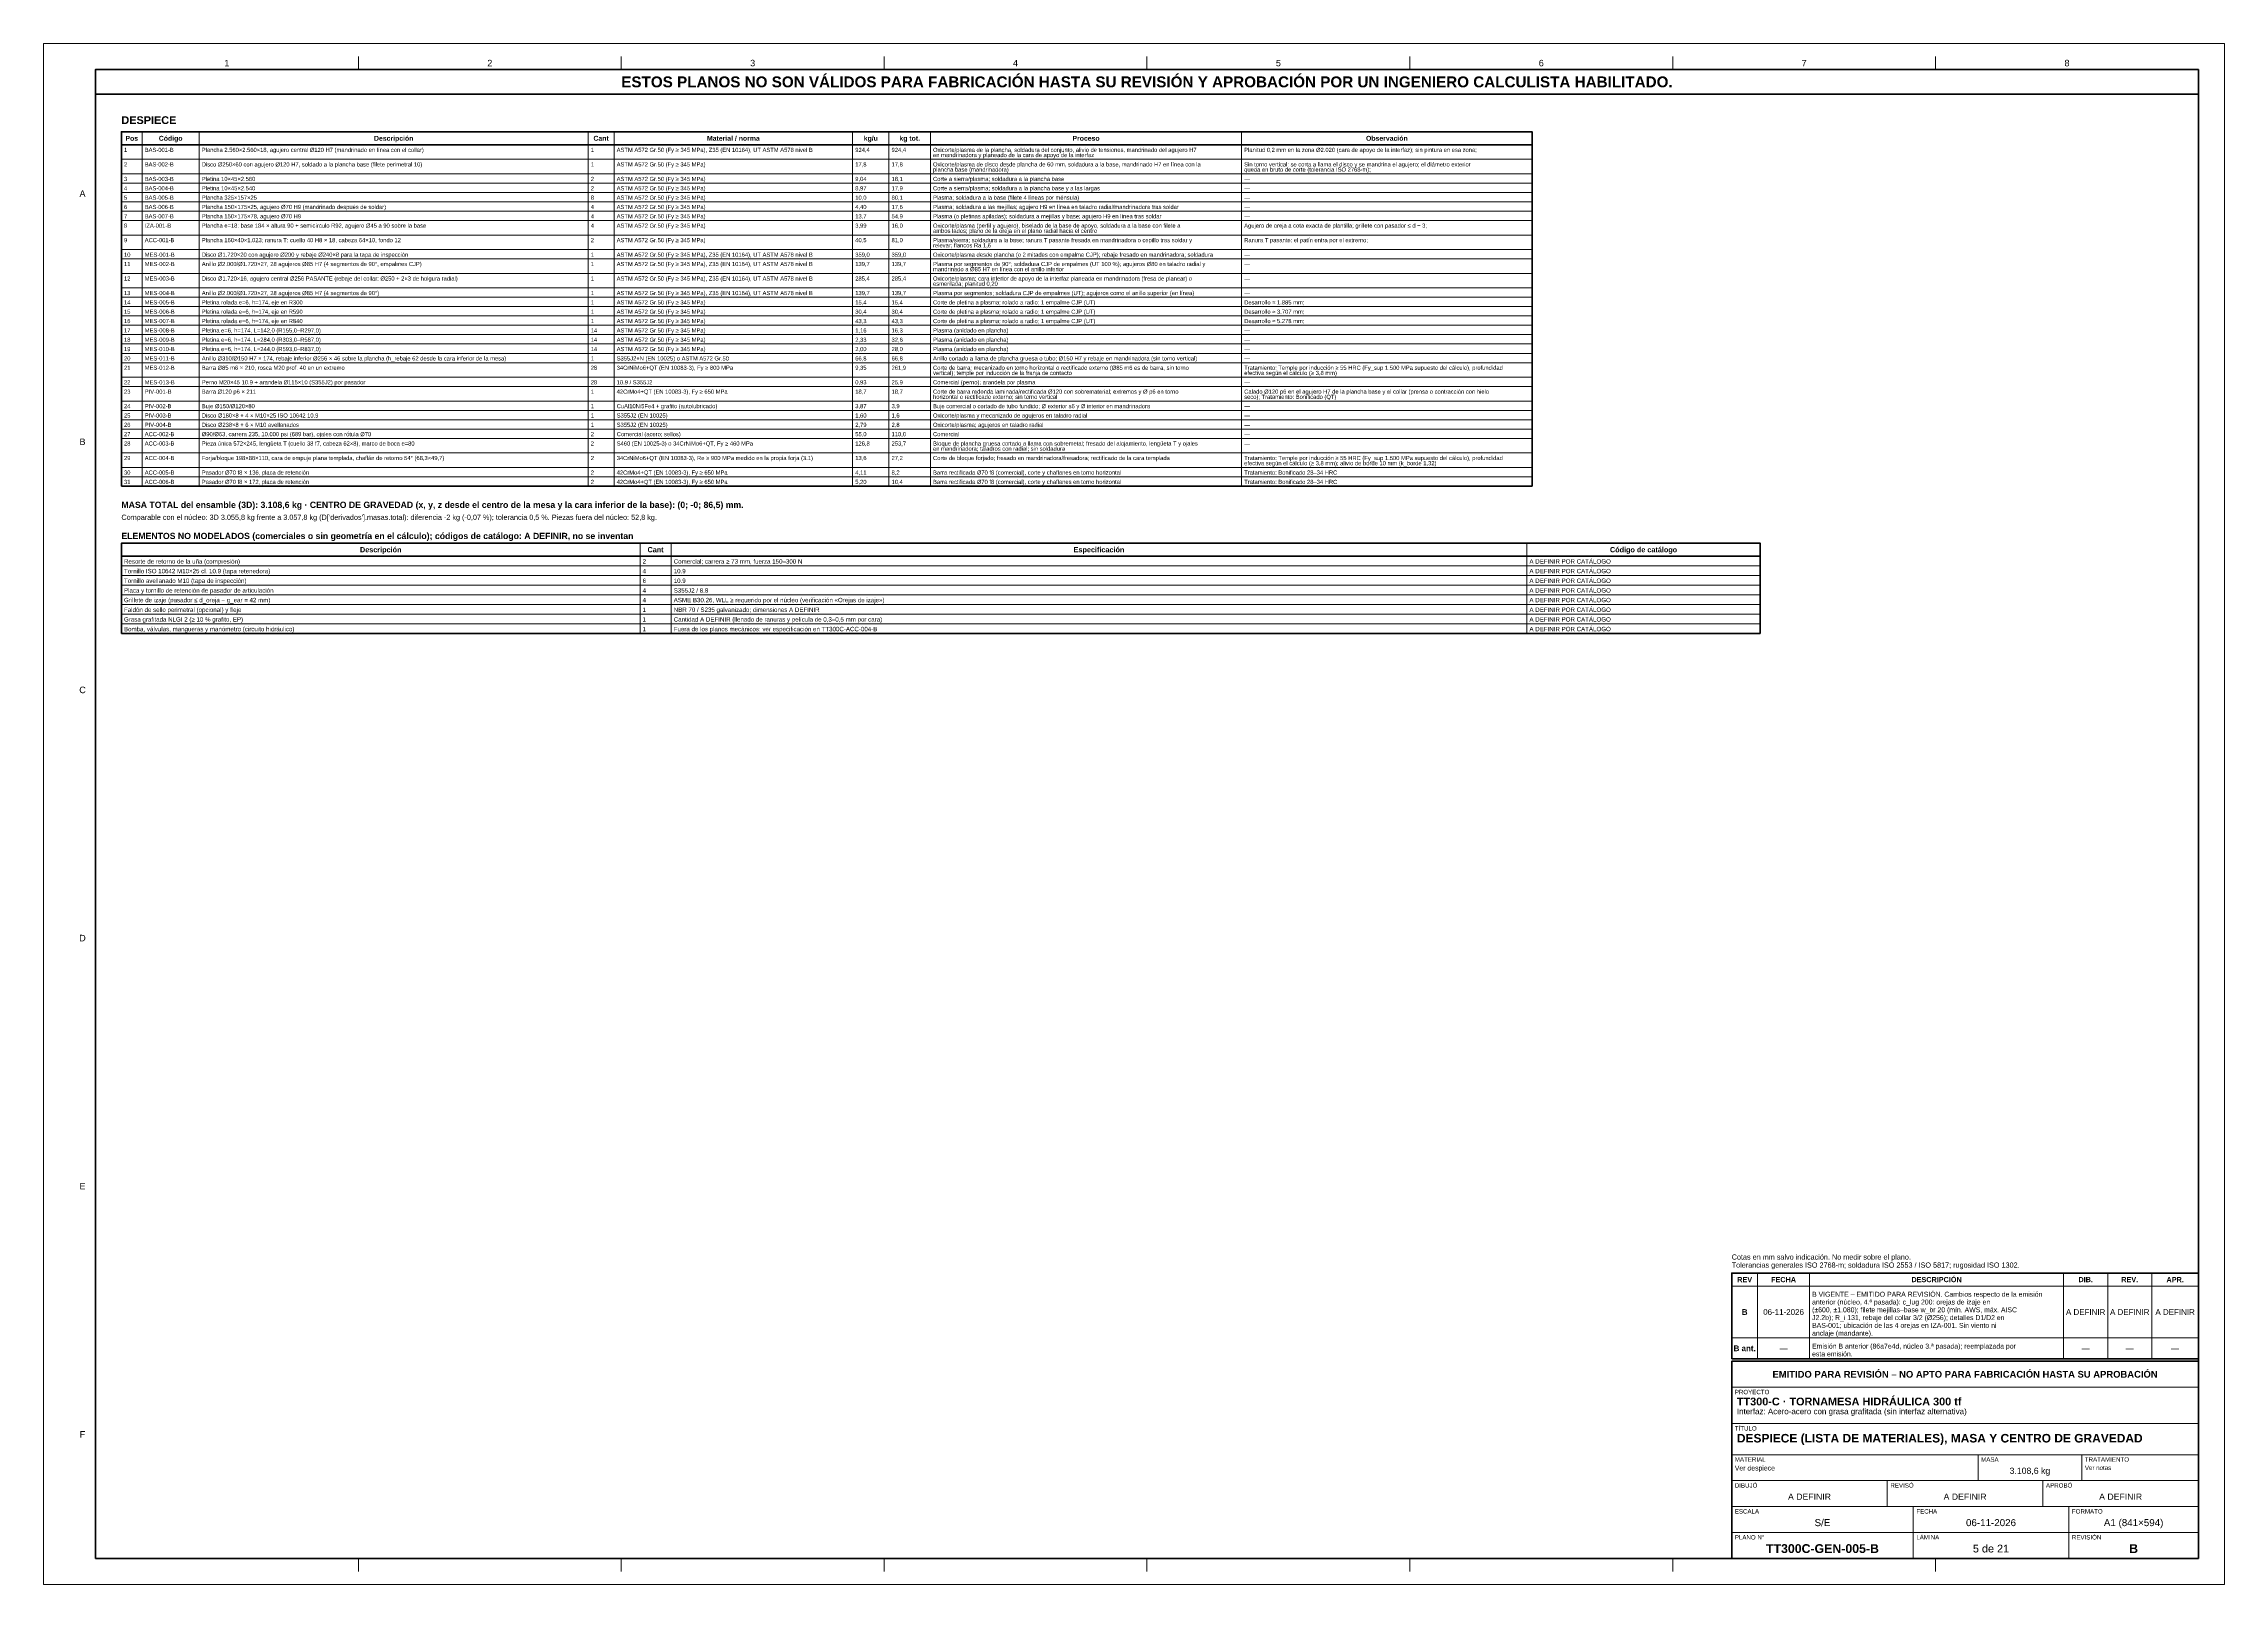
# Model space of a CAD drawing. Header units: millimetres. Extents: x 0 to 841, y 0 to 594.
import ezdxf
from ezdxf.enums import TextEntityAlignment as Align

# ---------------------------------------------------------------- set-up
doc = ezdxf.new("R2010")
doc.units = ezdxf.units.MM
for name, color, linetype, lineweight in [('FINA', 7, 'CONTINUOUS', 18), ('MARCO', 7, 'CONTINUOUS', 70), ('TXT', 7, 'CONTINUOUS', 25), ('VIS', 7, 'CONTINUOUS', 50)]:
    doc.layers.add(name, color=color, linetype=linetype, lineweight=lineweight)
doc.styles.add('STD', font='LiberationSans-Regular.ttf')
doc.styles.add('STDB', font='LiberationSans-Bold.ttf')

msp = doc.modelspace()

# ---------------------------------------------------------------- linework, layer by layer
at = {"layer": 'FINA'}
for p, q in [((121.375, 584), (121.375, 589)), ((222.75, 584), (222.75, 589)), ((324.125, 584), (324.125, 589)), ((425.5, 584), (425.5, 589)), ((526.875, 584), (526.875, 589)), ((628.25, 584), (628.25, 589)), ((729.625, 584), (729.625, 589)), ((38, 560), (38, 423.4)), ((60, 560), (60, 423.4)), ((210, 560), (210, 423.4)), ((220, 560), (220, 423.4)), ((312, 560), (312, 423.4)), ((326, 560), (326, 423.4)), ((342, 560), (342, 423.4)), ((462, 560), (462, 423.4)), ((30, 555), (574, 555)), ((30, 549.4), (574, 549.4)), ((30, 543.8), (574, 543.8)), ((30, 540.2), (574, 540.2)), ((30, 536.6), (574, 536.6)), ((30, 533), (574, 533)), ((30, 529.4), (574, 529.4)), ((30, 525.8), (574, 525.8)), ((30, 520.2), (574, 520.2)), ((30, 514.6), (574, 514.6)), ((30, 511), (574, 511)), ((30, 505.4), (574, 505.4)), ((30, 499.8), (574, 499.8)), ((30, 496.2), (574, 496.2)), ((30, 492.6), (574, 492.6)), ((30, 489), (574, 489)), ((30, 485.4), (574, 485.4)), ((30, 481.8), (574, 481.8)), ((30, 478.2), (574, 478.2)), ((30, 474.6), (574, 474.6)), ((30, 471), (574, 471)), ((30, 465.4), (574, 465.4)), ((30, 461.8), (574, 461.8)), ((30, 456.2), (574, 456.2)), ((30, 452.6), (574, 452.6)), ((30, 449), (574, 449)), ((30, 445.4), (574, 445.4)), ((30, 441.8), (574, 441.8)), ((30, 436.2), (574, 436.2)), ((30, 430.6), (574, 430.6)), ((30, 427), (574, 427)), ((30, 396.4), (662, 396.4)), ((230, 401.4), (230, 366.6)), ((242, 401.4), (242, 366.6)), ((572, 401.4), (572, 366.6)), ((30, 392.675), (662, 392.675)), ((30, 388.95), (662, 388.95)), ((30, 385.225), (662, 385.225)), ((30, 381.5), (662, 381.5)), ((30, 377.775), (662, 377.775)), ((30, 374.05), (662, 374.05)), ((30, 370.325), (662, 370.325)), ((661, 87), (661, 120)), ((681, 87), (681, 120)), ((779, 87), (779, 120)), ((796, 87), (796, 120)), ((813, 87), (813, 120)), ((651, 115), (831, 115)), ((651, 95), (831, 95)), ((651, 87), (831, 87)), ((651, 86), (831, 86)), ((651, 76), (831, 76)), ((651, 62), (831, 62)), ((651, 50), (831, 50)), ((746, 40), (746, 50)), ((786, 40), (786, 50)), ((651, 40), (831, 40)), ((711, 30), (711, 40)), ((771, 30), (771, 40)), ((651, 30), (831, 30)), ((721, 20), (721, 30)), ((781, 20), (781, 30)), ((651, 20), (831, 20)), ((721, 10), (721, 20)), ((781, 10), (781, 20)), ((121.375, 10), (121.375, 5)), ((222.75, 10), (222.75, 5)), ((324.125, 10), (324.125, 5)), ((425.5, 10), (425.5, 5)), ((526.875, 10), (526.875, 5)), ((628.25, 10), (628.25, 5)), ((729.625, 10), (729.625, 5))]:
    msp.add_line(p, q, dxfattribs=at)
msp.add_lwpolyline([(0, 0), (841, 0), (841, 594), (0, 594)], close=True, dxfattribs=at)
at = {"layer": 'MARCO'}
for points in [[(20, 10), (831, 10), (831, 584), (20, 584)], [(20, 574.5), (831, 574.5), (831, 584), (20, 584)], [(651, 87), (831, 87), (831, 120), (651, 120)], [(651, 10), (831, 10), (831, 86), (651, 86)]]:
    msp.add_lwpolyline(points, close=True, dxfattribs=at)
at = {"layer": 'VIS'}
for p, q in [((30, 560), (30, 423.4)), ((574, 560), (574, 423.4)), ((30, 423.4), (574, 423.4)), ((30, 401.4), (30, 366.6)), ((662, 401.4), (662, 366.6)), ((30, 366.6), (662, 366.6))]:
    msp.add_line(p, q, dxfattribs=at)
for points in [[(30, 555), (574, 555), (574, 560), (30, 560)], [(30, 396.4), (662, 396.4), (662, 401.4), (30, 401.4)]]:
    msp.add_lwpolyline(points, close=True, dxfattribs=at)

# ---------------------------------------------------------------- texts
at = {"layer": 'TXT'}
for s, height, style, p in [('1', 2.5, 'STD', (70.688, 586.5)), ('2', 2.5, 'STD', (172.062, 586.5)), ('ESTOS PLANOS NO SON VÁLIDOS PARA FABRICACIÓN HASTA SU REVISIÓN Y APROBACIÓN POR UN INGENIERO CALCULISTA HABILITADO.', 4.2, 'STDB', (425.5, 579.25)), ('3', 2.5, 'STD', (273.438, 586.5)), ('4', 2.5, 'STD', (374.812, 586.5)), ('5', 2.5, 'STD', (476.188, 586.5)), ('6', 2.5, 'STD', (577.562, 586.5)), ('7', 2.5, 'STD', (678.938, 586.5)), ('8', 2.5, 'STD', (780.312, 586.5)), ('Pos', 1.9, 'STDB', (34, 557.5)), ('Código', 1.9, 'STDB', (49, 557.5)), ('Descripción', 1.9, 'STDB', (135, 557.5)), ('Cant', 1.9, 'STDB', (215, 557.5)), ('Material / norma', 1.9, 'STDB', (266, 557.5)), ('kg/u', 1.9, 'STDB', (319, 557.5)), ('kg tot.', 1.9, 'STDB', (334, 557.5)), ('Proceso', 1.9, 'STDB', (402, 557.5)), ('Observación', 1.9, 'STDB', (518, 557.5)), ('A', 2.5, 'STD', (15, 536.167)), ('B', 2.5, 'STD', (15, 440.5)), ('Descripción', 2, 'STDB', (130, 398.9)), ('Cant', 2, 'STDB', (236, 398.9)), ('Especificación', 2, 'STDB', (407, 398.9)), ('Código de catálogo', 2, 'STDB', (617, 398.9)), ('C', 2.5, 'STD', (15, 344.833)), ('D', 2.5, 'STD', (15, 249.167)), ('E', 2.5, 'STD', (15, 153.5)), ('REV', 2, 'STDB', (656, 117.5)), ('FECHA', 2, 'STDB', (671, 117.5)), ('DESCRIPCIÓN', 2, 'STDB', (730, 117.5)), ('DIB.', 2, 'STDB', (787.5, 117.5)), ('REV.', 2, 'STDB', (804.5, 117.5)), ('APR.', 2, 'STDB', (822, 117.5)), ('B', 2.2, 'STDB', (656, 105)), ('06-11-2026', 2.2, 'STD', (671, 105)), ('A DEFINIR', 2.2, 'STD', (787.5, 105)), ('A DEFINIR', 2.2, 'STD', (804.5, 105)), ('A DEFINIR', 2.2, 'STD', (822, 105)), ('B ant.', 2.2, 'STDB', (656, 91)), ('—', 2.2, 'STD', (671, 91)), ('—', 2.2, 'STD', (787.5, 91)), ('—', 2.2, 'STD', (804.5, 91)), ('—', 2.2, 'STD', (822, 91)), ('EMITIDO PARA REVISIÓN – NO APTO PARA FABRICACIÓN HASTA SU APROBACIÓN', 2.6, 'STDB', (741, 81)), ('F', 2.5, 'STD', (15, 57.833)), ('3.108,6 kg', 2.4, 'STD', (766, 43.8)), ('A DEFINIR', 2.4, 'STD', (681, 33.8)), ('A DEFINIR', 2.4, 'STD', (741, 33.8)), ('A DEFINIR', 2.4, 'STD', (801, 33.8)), ('S/E', 2.7, 'STD', (686, 23.8)), ('A1 (841×594)', 2.7, 'STD', (806, 23.8)), ('06-11-2026', 2.7, 'STD', (751, 23.8)), ('TT300C-GEN-005-B', 3.4, 'STDB', (686, 13.8)), ('5 de 21', 3, 'STD', (751, 13.8)), ('B', 3.4, 'STDB', (806, 13.8))]:
    msp.add_text(s, height=height, dxfattribs=dict(at, style=style)).set_placement(p, align=Align.MIDDLE_CENTER)
for s, height, style, p in [('DESPIECE', 3, 'STDB', (30, 566)), ("Comparable con el núcleo: 3D 3.055,8 kg frente a 3.057,8 kg (D['derivados'].masas.total): diferencia -2 kg (-0,07 %); tolerancia 0,5 %. Piezas fuera del núcleo: 52,8 kg.", 2, 'STD', (30, 412.4)), ('MASA TOTAL del ensamble (3D): 3.108,6 kg · CENTRO DE GRAVEDAD (x, y, z desde el centro de la mesa y la cara inferior de la base): (0; -0; 86,5) mm.', 2.4, 'STDB', (30, 417.4)), ('ELEMENTOS NO MODELADOS (comerciales o sin geometría en el cálculo); códigos de catálogo: A DEFINIR, no se inventan', 2.4, 'STDB', (30, 405.4)), ('anterior (núcleo, 4.ª pasada): c_lug 200: orejas de izaje en', 1.9, 'STD', (682, 109.8)), ('B VIGENTE – EMITIDO PARA REVISIÓN. Cambios respecto de la emisión', 1.9, 'STD', (682, 112.8)), ('J2.2b); R_i 131, rebaje del collar 3/2 (Ø256); detalles D1/D2 en', 1.9, 'STD', (682, 103.8)), ('(±600, ±1.080); filete mejillas–base w_br 20 (mín. AWS, máx. AISC', 1.9, 'STD', (682, 106.8)), ('BAS-001; ubicación de las 4 orejas en IZA-001. Sin viento ni', 1.9, 'STD', (682, 100.8)), ('anclaje (mandante).', 1.9, 'STD', (682, 97.8)), ('Emisión B anterior (86a7e4d, núcleo 3.ª pasada); reemplazada por', 1.9, 'STD', (682, 92.8)), ('esta emisión.', 1.9, 'STD', (682, 89.8)), ('PROYECTO', 1.7, 'STD', (652.2, 75)), ('TT300-C · TORNAMESA HIDRÁULICA 300 tf', 3, 'STDB', (653, 72)), ('Interfaz: Acero-acero con grasa grafitada (sin interfaz alternativa)', 2.2, 'STD', (653, 67.8)), ('TÍTULO', 1.7, 'STD', (652.2, 61)), ('DESPIECE (LISTA DE MATERIALES), MASA Y CENTRO DE GRAVEDAD', 3.3, 'STDB', (653, 58)), ('Ver despiece', 1.9, 'STD', (652.2, 45.8)), ('MATERIAL', 1.7, 'STD', (652.2, 49)), ('MASA', 1.7, 'STD', (747.2, 49)), ('Ver notas', 1.7, 'STD', (787.2, 45.8)), ('TRATAMIENTO', 1.7, 'STD', (787.2, 49)), ('DIBUJÓ', 1.7, 'STD', (652.2, 39)), ('REVISÓ', 1.7, 'STD', (712.2, 39)), ('APROBÓ', 1.7, 'STD', (772.2, 39)), ('ESCALA', 1.7, 'STD', (652.2, 29)), ('FECHA', 1.7, 'STD', (722.2, 29)), ('FORMATO', 1.7, 'STD', (782.2, 29)), ('PLANO N°', 1.7, 'STD', (652.2, 19)), ('LÁMINA', 1.7, 'STD', (722.2, 19)), ('REVISIÓN', 1.7, 'STD', (782.2, 19))]:
    msp.add_text(s, height=height, dxfattribs=dict(at, style=style)).set_placement(p, align=Align.TOP_LEFT)
at = {"layer": 'TXT', "style": 'STD'}
for s, height, p in [('2', 1.6, (31, 547.44)), ('1', 1.6, (31, 553.04)), ('BAS-001-B', 1.6, (39, 553.04)), ('BAS-002-B', 1.6, (39, 547.44)), ('Plancha 2.560×2.560×18, agujero central Ø120 H7 (mandrinado en línea con el collar)', 1.6, (61, 553.04)), ('Disco Ø250×60 con agujero Ø120 H7, soldado a la plancha base (filete perimetral 10)', 1.6, (61, 547.44)), ('1', 1.6, (211, 553.04)), ('1', 1.6, (211, 547.44)), ('ASTM A572 Gr.50 (Fy ≥ 345 MPa), Z35 (EN 10164), UT ASTM A578 nivel B', 1.6, (221, 553.04)), ('ASTM A572 Gr.50 (Fy ≥ 345 MPa)', 1.6, (221, 547.44)), ('924,4', 1.6, (313, 553.04)), ('17,8', 1.6, (313, 547.44)), ('924,4', 1.6, (327, 553.04)), ('17,8', 1.6, (327, 547.44)), ('en mandrinadora y planeado de la cara de apoyo de la interfaz', 1.6, (343, 551.04)), ('Oxicorte/plasma de la plancha, soldadura del conjunto, alivio de tensiones, mandrinado del agujero H7', 1.6, (343, 553.04)), ('Oxicorte/plasma de disco desde plancha de 60 mm, soldadura a la base, mandrinado H7 en línea con la', 1.6, (343, 547.44)), ('Sin torno vertical: se corta a llama el disco y se mandrina el agujero; el diámetro exterior', 1.6, (463, 547.44)), ('Planitud 0,2 mm en la zona Ø2.020 (cara de apoyo de la interfaz); sin pintura en esa zona;', 1.6, (463, 553.04)), ('4', 1.6, (31, 538.24)), ('3', 1.6, (31, 541.84)), ('BAS-003-B', 1.6, (39, 541.84)), ('BAS-004-B', 1.6, (39, 538.24)), ('Pletina 10×45×2.560', 1.6, (61, 541.84)), ('Pletina 10×45×2.540', 1.6, (61, 538.24)), ('2', 1.6, (211, 541.84)), ('2', 1.6, (211, 538.24)), ('ASTM A572 Gr.50 (Fy ≥ 345 MPa)', 1.6, (221, 541.84)), ('ASTM A572 Gr.50 (Fy ≥ 345 MPa)', 1.6, (221, 538.24)), ('8,97', 1.6, (313, 538.24)), ('9,04', 1.6, (313, 541.84)), ('18,1', 1.6, (327, 541.84)), ('17,9', 1.6, (327, 538.24)), ('Corte a sierra/plasma; soldadura a la plancha base', 1.6, (343, 541.84)), ('Corte a sierra/plasma; soldadura a la plancha base y a las largas', 1.6, (343, 538.24)), ('plancha base (mandrinadora)', 1.6, (343, 545.44)), ('—', 1.6, (463, 541.84)), ('queda en bruto de corte (tolerancia ISO 2768-m);', 1.6, (463, 545.44)), ('5', 1.6, (31, 534.64)), ('6', 1.6, (31, 531.04)), ('BAS-005-B', 1.6, (39, 534.64)), ('BAS-006-B', 1.6, (39, 531.04)), ('Plancha 325×157×25', 1.6, (61, 534.64)), ('Plancha 150×175×25, agujero Ø70 H9 (mandrinado después de soldar)', 1.6, (61, 531.04)), ('4', 1.6, (211, 531.04)), ('8', 1.6, (211, 534.64)), ('ASTM A572 Gr.50 (Fy ≥ 345 MPa)', 1.6, (221, 534.64)), ('ASTM A572 Gr.50 (Fy ≥ 345 MPa)', 1.6, (221, 531.04)), ('4,40', 1.6, (313, 531.04)), ('10,0', 1.6, (313, 534.64)), ('80,1', 1.6, (327, 534.64)), ('17,6', 1.6, (327, 531.04)), ('Plasma; soldadura a la base (filete 4 líneas por ménsula)', 1.6, (343, 534.64)), ('Plasma; soldadura a las mejillas; agujero H9 en línea en taladro radial/mandrinadora tras soldar', 1.6, (343, 531.04)), ('—', 1.6, (463, 538.24)), ('—', 1.6, (463, 534.64)), ('—', 1.6, (463, 531.04)), ('8', 1.6, (31, 523.84)), ('7', 1.6, (31, 527.44)), ('BAS-007-B', 1.6, (39, 527.44)), ('IZA-001-B', 1.6, (39, 523.84)), ('Plancha 150×175×78, agujero Ø70 H9', 1.6, (61, 527.44)), ('Plancha e=18: base 184 × altura 90 + semicírculo R92, agujero Ø45 a 90 sobre la base', 1.6, (61, 523.84)), ('4', 1.6, (211, 527.44)), ('4', 1.6, (211, 523.84)), ('ASTM A572 Gr.50 (Fy ≥ 345 MPa)', 1.6, (221, 527.44)), ('ASTM A572 Gr.50 (Fy ≥ 345 MPa)', 1.6, (221, 523.84)), ('3,99', 1.6, (313, 523.84)), ('13,7', 1.6, (313, 527.44)), ('54,9', 1.6, (327, 527.44)), ('16,0', 1.6, (327, 523.84)), ('ambos lados; plano de la oreja en el plano radial hacia el centro', 1.6, (343, 521.84)), ('Oxicorte/plasma (perfil y agujero), biselado de la base de apoyo, soldadura a la base con filete a', 1.6, (343, 523.84)), ('Plasma (o pletinas apiladas); soldadura a mejillas y base; agujero H9 en línea tras soldar', 1.6, (343, 527.44)), ('—', 1.6, (463, 527.44)), ('Agujero de oreja a cota exacta de plantilla; grillete con pasador ≤ d − 3;', 1.6, (463, 523.84)), ('9', 1.6, (31, 518.24)), ('10', 1.6, (31, 512.64)), ('ACC-001-B', 1.6, (39, 518.24)), ('MES-001-B', 1.6, (39, 512.64)), ('Plancha 160×40×1.023; ranura T: cuello 40 H8 × 18, cabeza 64×10, fondo 12', 1.6, (61, 518.24)), ('Disco Ø1.720×20 con agujero Ø200 y rebaje Ø240×8 para la tapa de inspección', 1.6, (61, 512.64)), ('2', 1.6, (211, 518.24)), ('1', 1.6, (211, 512.64)), ('ASTM A572 Gr.50 (Fy ≥ 345 MPa)', 1.6, (221, 518.24)), ('ASTM A572 Gr.50 (Fy ≥ 345 MPa), Z35 (EN 10164), UT ASTM A578 nivel B', 1.6, (221, 512.64)), ('40,5', 1.6, (313, 518.24)), ('359,0', 1.6, (313, 512.64)), ('359,0', 1.6, (327, 512.64)), ('81,0', 1.6, (327, 518.24)), ('Oxicorte/plasma desde plancha (o 2 mitades con empalme CJP); rebaje fresado en mandrinadora; soldadura', 1.6, (343, 512.64)), ('relevar; flancos Ra 1,6', 1.6, (343, 516.24)), ('Plasma/sierra; soldadura a la base; ranura T pasante fresada en mandrinadora o cepillo tras soldar y', 1.6, (343, 518.24)), ('Ranura T pasante: el patín entra por el extremo;', 1.6, (463, 518.24)), ('11', 1.6, (31, 509.04)), ('MES-002-B', 1.6, (39, 509.04)), ('Anillo Ø2.000/Ø1.720×27, 28 agujeros Ø85 H7 (4 segmentos de 90°, empalmes CJP)', 1.6, (61, 509.04)), ('1', 1.6, (211, 509.04)), ('ASTM A572 Gr.50 (Fy ≥ 345 MPa), Z35 (EN 10164), UT ASTM A578 nivel B', 1.6, (221, 509.04)), ('139,7', 1.6, (313, 509.04)), ('139,7', 1.6, (327, 509.04)), ('mandrinado a Ø85 H7 en línea con el anillo inferior', 1.6, (343, 507.04)), ('Plasma por segmentos de 90°; soldadura CJP de empalmes (UT 100 %); agujeros Ø80 en taladro radial y', 1.6, (343, 509.04)), ('—', 1.6, (463, 512.64)), ('—', 1.6, (463, 509.04)), ('12', 1.6, (31, 503.44)), ('13', 1.6, (31, 497.84)), ('MES-003-B', 1.6, (39, 503.44)), ('MES-004-B', 1.6, (39, 497.84)), ('Anillo Ø2.000/Ø1.720×27, 28 agujeros Ø85 H7 (4 segmentos de 90°)', 1.6, (61, 497.84)), ('Disco Ø1.720×16, agujero central Ø256 PASANTE (rebaje del collar: Ø250 + 2×3 de holgura radial)', 1.6, (61, 503.44)), ('1', 1.6, (211, 503.44)), ('1', 1.6, (211, 497.84)), ('ASTM A572 Gr.50 (Fy ≥ 345 MPa), Z35 (EN 10164), UT ASTM A578 nivel B', 1.6, (221, 503.44)), ('ASTM A572 Gr.50 (Fy ≥ 345 MPa), Z35 (EN 10164), UT ASTM A578 nivel B', 1.6, (221, 497.84)), ('285,4', 1.6, (313, 503.44)), ('139,7', 1.6, (313, 497.84)), ('285,4', 1.6, (327, 503.44)), ('139,7', 1.6, (327, 497.84)), ('esmerilada; planitud 0,20', 1.6, (343, 501.44)), ('Oxicorte/plasma; cara inferior de apoyo de la interfaz planeada en mandrinadora (fresa de planear) o', 1.6, (343, 503.44)), ('Plasma por segmentos; soldadura CJP de empalmes (UT); agujeros como el anillo superior (en línea)', 1.6, (343, 497.84)), ('—', 1.6, (463, 503.44)), ('—', 1.6, (463, 497.84)), ('14', 1.6, (31, 494.24)), ('15', 1.6, (31, 490.64)), ('16', 1.6, (31, 487.04)), ('MES-005-B', 1.6, (39, 494.24)), ('MES-006-B', 1.6, (39, 490.64)), ('MES-007-B', 1.6, (39, 487.04)), ('Pletina rolada e=6, h=174, eje en R300', 1.6, (61, 494.24)), ('Pletina rolada e=6, h=174, eje en R590', 1.6, (61, 490.64)), ('Pletina rolada e=6, h=174, eje en R840', 1.6, (61, 487.04)), ('1', 1.6, (211, 494.24)), ('1', 1.6, (211, 490.64)), ('1', 1.6, (211, 487.04)), ('ASTM A572 Gr.50 (Fy ≥ 345 MPa)', 1.6, (221, 494.24)), ('ASTM A572 Gr.50 (Fy ≥ 345 MPa)', 1.6, (221, 490.64)), ('ASTM A572 Gr.50 (Fy ≥ 345 MPa)', 1.6, (221, 487.04)), ('43,3', 1.6, (313, 487.04)), ('30,4', 1.6, (313, 490.64)), ('15,4', 1.6, (313, 494.24)), ('43,3', 1.6, (327, 487.04)), ('30,4', 1.6, (327, 490.64)), ('15,4', 1.6, (327, 494.24)), ('Corte de pletina a plasma; rolado a radio; 1 empalme CJP (UT)', 1.6, (343, 494.24)), ('Corte de pletina a plasma; rolado a radio; 1 empalme CJP (UT)', 1.6, (343, 490.64)), ('Corte de pletina a plasma; rolado a radio; 1 empalme CJP (UT)', 1.6, (343, 487.04)), ('Desarrollo ≈ 1.885 mm;', 1.6, (463, 494.24)), ('Desarrollo ≈ 3.707 mm;', 1.6, (463, 490.64)), ('Desarrollo ≈ 5.278 mm;', 1.6, (463, 487.04)), ('17', 1.6, (31, 483.44)), ('18', 1.6, (31, 479.84)), ('MES-008-B', 1.6, (39, 483.44)), ('MES-009-B', 1.6, (39, 479.84)), ('Pletina e=6, h=174, L=142,0 (R155,0–R297,0)', 1.6, (61, 483.44)), ('Pletina e=6, h=174, L=284,0 (R303,0–R587,0)', 1.6, (61, 479.84)), ('14', 1.6, (211, 483.44)), ('14', 1.6, (211, 479.84)), ('ASTM A572 Gr.50 (Fy ≥ 345 MPa)', 1.6, (221, 483.44)), ('ASTM A572 Gr.50 (Fy ≥ 345 MPa)', 1.6, (221, 479.84)), ('2,33', 1.6, (313, 479.84)), ('1,16', 1.6, (313, 483.44)), ('32,6', 1.6, (327, 479.84)), ('16,3', 1.6, (327, 483.44)), ('Plasma (anidado en plancha)', 1.6, (343, 483.44)), ('Plasma (anidado en plancha)', 1.6, (343, 479.84)), ('—', 1.6, (463, 483.44)), ('—', 1.6, (463, 479.84)), ('20', 1.6, (31, 472.64)), ('19', 1.6, (31, 476.24)), ('MES-010-B', 1.6, (39, 476.24)), ('MES-011-B', 1.6, (39, 472.64)), ('Anillo Ø310/Ø150 H7 × 174, rebaje inferior Ø256 × 46 sobre la plancha (h_rebaje 62 desde la cara inferior de la mesa)', 1.6, (61, 472.64)), ('Pletina e=6, h=174, L=244,0 (R593,0–R837,0)', 1.6, (61, 476.24)), ('14', 1.6, (211, 476.24)), ('1', 1.6, (211, 472.64)), ('ASTM A572 Gr.50 (Fy ≥ 345 MPa)', 1.6, (221, 476.24)), ('S355J2+N (EN 10025) o ASTM A572 Gr.50', 1.6, (221, 472.64)), ('2,00', 1.6, (313, 476.24)), ('66,8', 1.6, (313, 472.64)), ('28,0', 1.6, (327, 476.24)), ('66,8', 1.6, (327, 472.64)), ('Anillo cortado a llama de plancha gruesa o tubo; Ø150 H7 y rebaje en mandrinadora (sin torno vertical)', 1.6, (343, 472.64)), ('Plasma (anidado en plancha)', 1.6, (343, 476.24)), ('—', 1.6, (463, 476.24)), ('—', 1.6, (463, 472.64)), ('21', 1.6, (31, 469.04)), ('22', 1.6, (31, 463.44)), ('MES-012-B', 1.6, (39, 469.04)), ('MES-013-B', 1.6, (39, 463.44)), ('Barra Ø85 m6 × 210, rosca M20 prof. 40 en un extremo', 1.6, (61, 469.04)), ('Perno M20×45 10.9 + arandela Ø115×10 (S355J2) por pasador', 1.6, (61, 463.44)), ('28', 1.6, (211, 469.04)), ('28', 1.6, (211, 463.44)), ('34CrNiMo6+QT (EN 10083-3), Fy ≥ 800 MPa', 1.6, (221, 469.04)), ('10.9 / S355J2', 1.6, (221, 463.44)), ('0,93', 1.6, (313, 463.44)), ('9,35', 1.6, (313, 469.04)), ('261,9', 1.6, (327, 469.04)), ('25,9', 1.6, (327, 463.44)), ('vertical); temple por inducción de la franja de contacto', 1.6, (343, 467.04)), ('Corte de barra; mecanizado en torno horizontal o rectificado externo (Ø85 m6 es de barra, sin torno', 1.6, (343, 469.04)), ('Comercial (perno); arandela por plasma', 1.6, (343, 463.44)), ('—', 1.6, (463, 463.44)), ('Tratamiento: Temple por inducción ≥ 55 HRC (Fy_sup 1.500 MPa supuesto del cálculo), profundidad', 1.6, (463, 469.04)), ('efectiva según el cálculo (≥ 3,8 mm)', 1.6, (463, 467.04)), ('23', 1.6, (31, 459.84)), ('24', 1.6, (31, 454.24)), ('PIV-001-B', 1.6, (39, 459.84)), ('PIV-002-B', 1.6, (39, 454.24)), ('Barra Ø120 p6 × 211', 1.6, (61, 459.84)), ('Buje Ø150/Ø120×80', 1.6, (61, 454.24)), ('1', 1.6, (211, 459.84)), ('1', 1.6, (211, 454.24)), ('42CrMo4+QT (EN 10083-3), Fy ≥ 650 MPa', 1.6, (221, 459.84)), ('CuAl10Ni5Fe4 + grafito (autolubricado)', 1.6, (221, 454.24)), ('3,87', 1.6, (313, 454.24)), ('18,7', 1.6, (313, 459.84)), ('3,9', 1.6, (327, 454.24)), ('18,7', 1.6, (327, 459.84)), ('Corte de barra redonda laminada/rectificada Ø120 con sobrematerial; extremos y Ø p6 en torno', 1.6, (343, 459.84)), ('horizontal o rectificado externo; sin torno vertical', 1.6, (343, 457.84)), ('Buje comercial o cortado de tubo fundido; Ø exterior s6 y Ø interior en mandrinadora', 1.6, (343, 454.24)), ('seco); Tratamiento: Bonificado (QT)', 1.6, (463, 457.84)), ('Calado Ø120 p6 en el agujero H7 de la plancha base y el collar (prensa o contracción con hielo', 1.6, (463, 459.84)), ('25', 1.6, (31, 450.64)), ('26', 1.6, (31, 447.04)), ('PIV-003-B', 1.6, (39, 450.64)), ('PIV-004-B', 1.6, (39, 447.04)), ('Disco Ø180×8 + 4 × M10×25 ISO 10642 10.9', 1.6, (61, 450.64)), ('Disco Ø238×8 + 6 × M10 avellanados', 1.6, (61, 447.04)), ('1', 1.6, (211, 450.64)), ('1', 1.6, (211, 447.04)), ('S355J2 (EN 10025)', 1.6, (221, 450.64)), ('S355J2 (EN 10025)', 1.6, (221, 447.04)), ('2,79', 1.6, (313, 447.04)), ('1,60', 1.6, (313, 450.64)), ('2,8', 1.6, (327, 447.04)), ('1,6', 1.6, (327, 450.64)), ('Oxicorte/plasma y mecanizado de agujeros en taladro radial', 1.6, (343, 450.64)), ('Oxicorte/plasma; agujeros en taladro radial', 1.6, (343, 447.04)), ('—', 1.6, (463, 454.24)), ('—', 1.6, (463, 450.64)), ('—', 1.6, (463, 447.04)), ('27', 1.6, (31, 443.44)), ('28', 1.6, (31, 439.84)), ('ACC-002-B', 1.6, (39, 443.44)), ('ACC-003-B', 1.6, (39, 439.84)), ('Ø90/Ø63, carrera 235, 10.000 psi (689 bar), ojales con rótula Ø70', 1.6, (61, 443.44)), ('Pieza única 572×245, lengüeta T (cuello 38 f7, cabeza 62×8), marco de boca e=80', 1.6, (61, 439.84)), ('2', 1.6, (211, 443.44)), ('2', 1.6, (211, 439.84)), ('S460 (EN 10025-3) o 34CrNiMo6+QT, Fy ≥ 460 MPa', 1.6, (221, 439.84)), ('Comercial (acero; sellos)', 1.6, (221, 443.44)), ('55,0', 1.6, (313, 443.44)), ('126,8', 1.6, (313, 439.84)), ('253,7', 1.6, (327, 439.84)), ('110,0', 1.6, (327, 443.44)), ('en mandrinadora; taladros con radial; sin soldadura', 1.6, (343, 437.84)), ('Comercial', 1.6, (343, 443.44)), ('Bloque de plancha gruesa cortado a llama con sobremetal; fresado del alojamiento, lengüeta T y ojales', 1.6, (343, 439.84)), ('—', 1.6, (463, 443.44)), ('—', 1.6, (463, 439.84)), ('30', 1.6, (31, 428.64)), ('29', 1.6, (31, 434.24)), ('ACC-004-B', 1.6, (39, 434.24)), ('ACC-005-B', 1.6, (39, 428.64)), ('Forja/bloque 198×88×110, cara de empuje plana templada, chaflán de retorno 54° (68,3×49,7)', 1.6, (61, 434.24)), ('Pasador Ø70 f8 × 136, placa de retención', 1.6, (61, 428.64)), ('2', 1.6, (211, 434.24)), ('2', 1.6, (211, 428.64)), ('42CrMo4+QT (EN 10083-3), Fy ≥ 650 MPa', 1.6, (221, 428.64)), ('34CrNiMo6+QT (EN 10083-3), Re ≥ 900 MPa medido en la propia forja (3.1)', 1.6, (221, 434.24)), ('4,11', 1.6, (313, 428.64)), ('13,6', 1.6, (313, 434.24)), ('8,2', 1.6, (327, 428.64)), ('27,2', 1.6, (327, 434.24)), ('Corte de bloque forjado; fresado en mandrinadora/fresadora; rectificado de la cara templada', 1.6, (343, 434.24)), ('Barra rectificada Ø70 f8 (comercial), corte y chaflanes en torno horizontal', 1.6, (343, 428.64)), ('Tratamiento: Temple por inducción ≥ 55 HRC (Fy_sup 1.500 MPa supuesto del cálculo), profundidad', 1.6, (463, 434.24)), ('Tratamiento: Bonificado 28–34 HRC', 1.6, (463, 428.64)), ('efectiva según el cálculo (≥ 3,8 mm); alivio de borde 10 mm (k_borde 1,32)', 1.6, (463, 432.24)), ('31', 1.6, (31, 425.04)), ('ACC-006-B', 1.6, (39, 425.04)), ('Pasador Ø70 f8 × 172, placa de retención', 1.6, (61, 425.04)), ('2', 1.6, (211, 425.04)), ('42CrMo4+QT (EN 10083-3), Fy ≥ 650 MPa', 1.6, (221, 425.04)), ('5,20', 1.6, (313, 425.04)), ('10,4', 1.6, (327, 425.04)), ('Barra rectificada Ø70 f8 (comercial), corte y chaflanes en torno horizontal', 1.6, (343, 425.04)), ('Tratamiento: Bonificado 28–34 HRC', 1.6, (463, 425.04)), ('Resorte de retorno de la uña (compresión)', 1.7, (31, 394.38)), ('Comercial; carrera ≥ 73 mm, fuerza 150–300 N', 1.7, (243, 394.38)), ('A DEFINIR POR CATÁLOGO', 1.7, (573, 394.38)), ('Tornillo ISO 10642 M10×25 cl. 10.9 (tapa retenedora)', 1.7, (31, 390.655)), ('Tornillo avellanado M10 (tapa de inspección)', 1.7, (31, 386.93)), ('4', 1.7, (231, 390.655)), ('2', 1.7, (231, 394.38)), ('6', 1.7, (231, 386.93)), ('10.9', 1.7, (243, 390.655)), ('10.9', 1.7, (243, 386.93)), ('A DEFINIR POR CATÁLOGO', 1.7, (573, 390.655)), ('A DEFINIR POR CATÁLOGO', 1.7, (573, 386.93)), ('Grillete de izaje (pasador ≤ d_oreja − g_ear = 42 mm)', 1.7, (31, 379.48)), ('Placa y tornillo de retención de pasador de articulación', 1.7, (31, 383.205)), ('4', 1.7, (231, 383.205)), ('4', 1.7, (231, 379.48)), ('ASME B30.26, WLL ≥ requerido por el núcleo (verificación «Orejas de izaje»)', 1.7, (243, 379.48)), ('S355J2 / 8.8', 1.7, (243, 383.205)), ('A DEFINIR POR CATÁLOGO', 1.7, (573, 383.205)), ('A DEFINIR POR CATÁLOGO', 1.7, (573, 379.48)), ('Grasa grafitada NLGI 2 (≥ 10 % grafito, EP)', 1.7, (31, 372.03)), ('Faldón de sello perimetral (opcional) y fleje', 1.7, (31, 375.755)), ('1', 1.7, (231, 375.755)), ('1', 1.7, (231, 372.03)), ('Cantidad A DEFINIR (llenado de ranuras y película de 0,3–0,5 mm por cara)', 1.7, (243, 372.03)), ('NBR 70 / S235 galvanizado; dimensiones A DEFINIR', 1.7, (243, 375.755)), ('A DEFINIR POR CATÁLOGO', 1.7, (573, 375.755)), ('A DEFINIR POR CATÁLOGO', 1.7, (573, 372.03)), ('Bomba, válvulas, mangueras y manómetro (circuito hidráulico)', 1.7, (31, 368.305)), ('1', 1.7, (231, 368.305)), ('Fuera de los planos mecánicos: ver especificación en TT300C-ACC-004-B', 1.7, (243, 368.305)), ('A DEFINIR POR CATÁLOGO', 1.7, (573, 368.305))]:
    msp.add_text(s, height=height, dxfattribs=at).set_placement(p, align=Align.MIDDLE_LEFT)
for s, p in [('Cotas en mm salvo indicación. No medir sobre el plano.', (651, 124.6)), ('Tolerancias generales ISO 2768-m; soldadura ISO 2553 / ISO 5817; rugosidad ISO 1302.', (651, 121.5))]:
    msp.add_text(s, height=2, dxfattribs=at).set_placement(p, align=Align.BOTTOM_LEFT)

doc.saveas('drawing.dxf')
